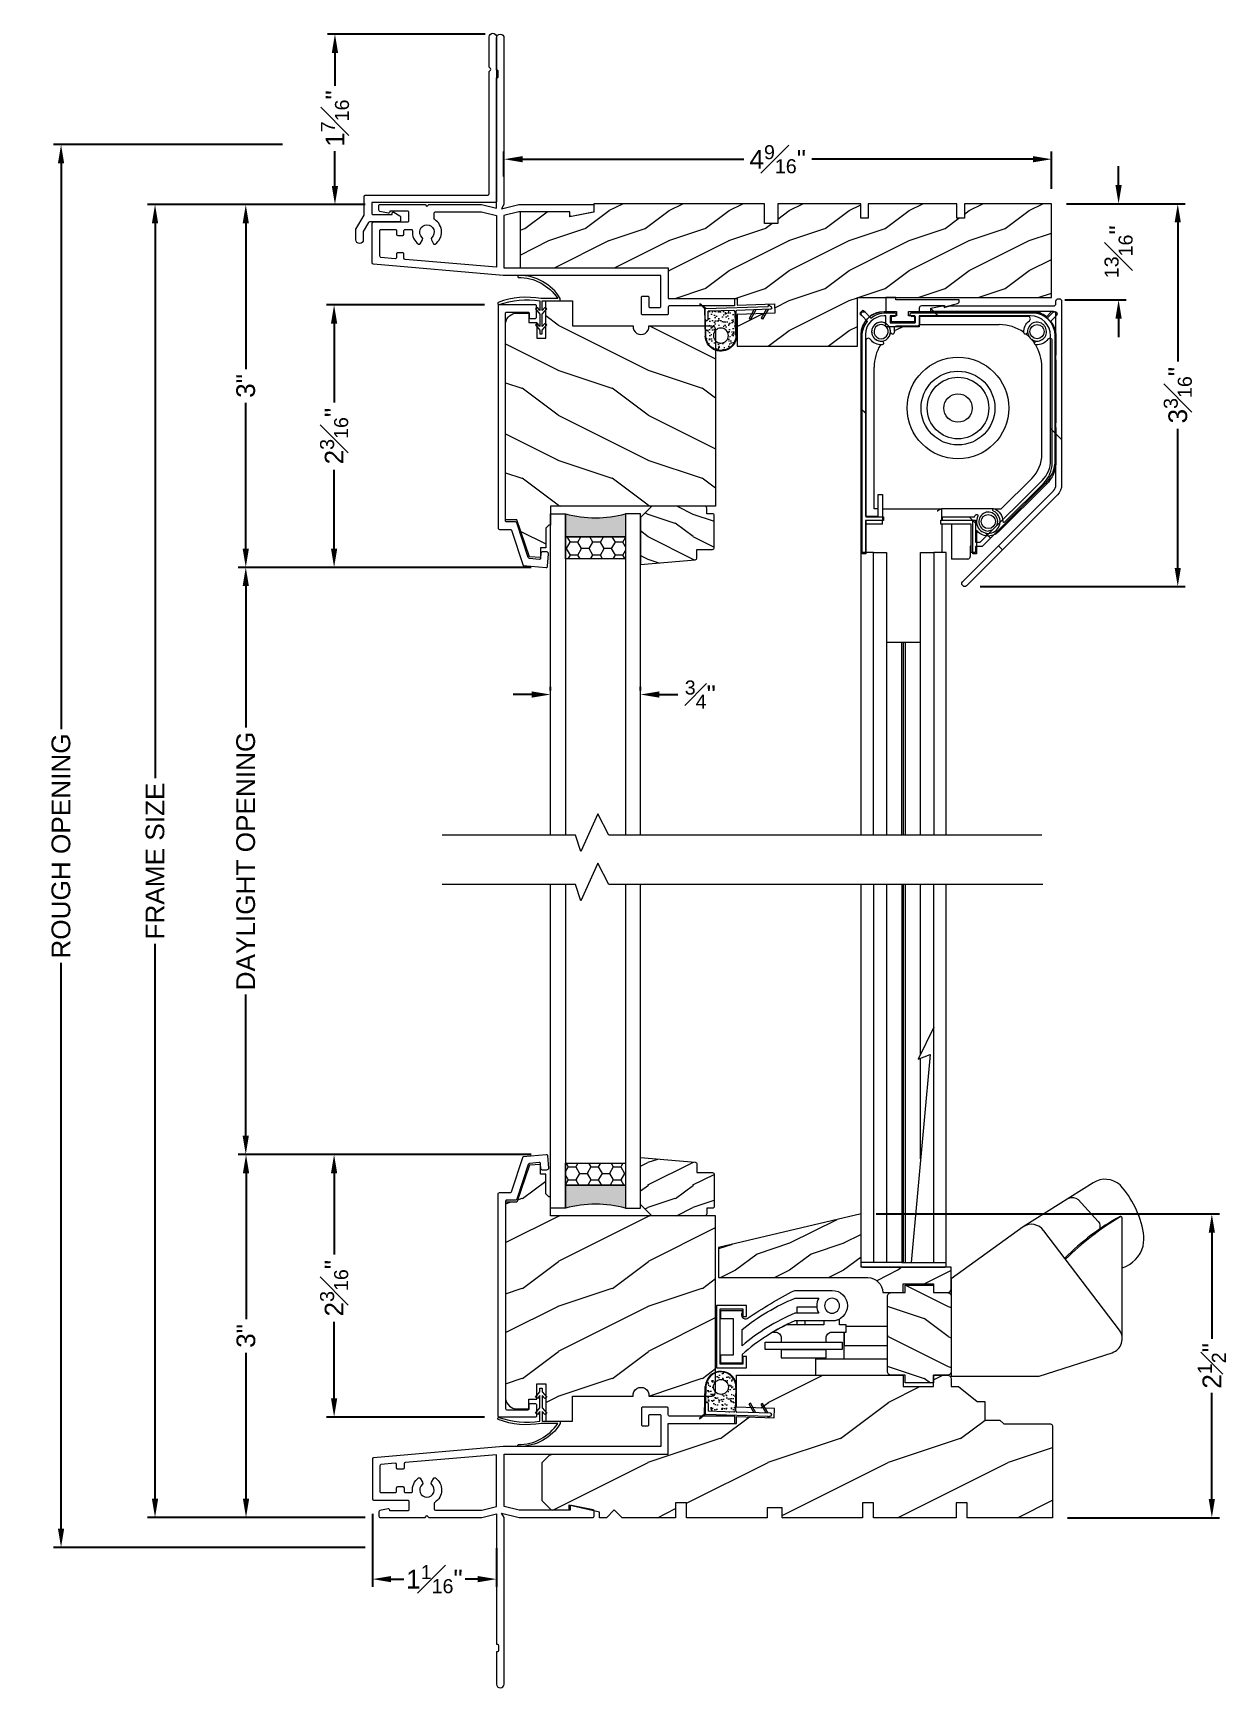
# Model space of a CAD drawing. Extents: x 144.9 to 154.8, y 7.9 to 21.7.
import ezdxf

# ---------------------------------------------------------------- set-up
doc = ezdxf.new("R2010")
doc.units = 0
doc.header["$MEASUREMENT"] = 0
doc.layers.get('0').update_dxf_attribs({"linetype": 'CONTINUOUS'})
doc.layers.get('DEFPOINTS').update_dxf_attribs({"linetype": 'CONTINUOUS'})
doc.layers.add('DIM', color=7, linetype='CONTINUOUS', lineweight=13)
doc.layers.add('PRODUCTS', color=7, linetype='CONTINUOUS', lineweight=13)
doc.styles.get("Standard").update_dxf_attribs({"font": 'arial.ttf'})
doc.dimstyles.get("Standard").update_dxf_attribs({"dimscale": 0, "dimtxt": 0.156, "dimasz": 0.156, "dimexe": 0.063, "dimexo": 0.125, "dimgap": 0.05, "dimtad": 0, "dimdec": 4, "dimzin": 0, "dimdsep": 46, "dimlunit": 4, "dimtxsty": 'Standard', "dimcen": 0.09, "dimclrd": 256, "dimclre": 256, "dimclrt": 256, "dimadec": 0, "dimazin": 0, "dimtfac": 0.75, "dimtdec": 4, "dimtix": 1, "dimtofl": 0, "dimtmove": 0, "dimatfit": 1, "dimfxl": 1, "dimfrac": 1, "dimtolj": 1, "dimtzin": 5, "dimarcsym": 0})
pattern_1 = [(135, (160.8382, -58.3677), (0.707107, 0.707107), [])]

msp = doc.modelspace()

# ---------------------------------------------------------------- blocks, each defined once
blk = doc.blocks.new('*D9')
at = {"layer": 'DEFPOINTS', "color": 0, "ltscale": 2, "transparency": 16777216}
for p in [(147.384, 12.366), (149.151, 12.366), (148.761, 10.178)]:
    blk.add_point(p, dxfattribs=at)
at = {"layer": 'DIM', "lineweight": -2, "ltscale": 2, "transparency": 16777216}
for p, q in [((149.026, 12.366), (147.321, 12.366)), ((147.384, 12.21), (147.384, 11.533)), ((147.384, 10.334), (147.384, 10.971)), ((148.636, 10.178), (147.321, 10.178))]:
    blk.add_line(p, q, dxfattribs=at)
at = {"layer": 'DIM', "ltscale": 2, "transparency": 16777216}
for points in [[(147.358, 12.21), (147.41, 12.21), (147.384, 12.366)], [(147.358, 10.334), (147.41, 10.334), (147.384, 10.178)]]:
    blk.add_solid(points, dxfattribs=at)
at = {"layer": 'DIM', "ltscale": 2, "transparency": 16777216, "insert": (147.384, 11.252), "char_height": 0.156, "attachment_point": 5, "rotation": 90}
blk.add_mtext('\\A1;2{\\H0.750000x;\\S3#16;}"', dxfattribs=at)
blk = doc.blocks.new('*D10')
at = {"layer": 'DEFPOINTS', "color": 0, "ltscale": 2, "transparency": 16777216}
for p in [(146.65, 12.366), (149.151, 12.366), (147.768, 9.342)]:
    blk.add_point(p, dxfattribs=at)
at = {"layer": 'DIM', "lineweight": -2, "ltscale": 2, "transparency": 16777216}
for p, q in [((149.026, 12.366), (146.587, 12.366)), ((146.65, 12.21), (146.65, 10.993)), ((146.65, 9.498), (146.65, 10.714)), ((147.643, 9.342), (146.587, 9.342))]:
    blk.add_line(p, q, dxfattribs=at)
at = {"layer": 'DIM', "ltscale": 2, "transparency": 16777216}
for points in [[(146.624, 12.21), (146.676, 12.21), (146.65, 12.366)], [(146.624, 9.498), (146.676, 9.498), (146.65, 9.342)]]:
    blk.add_solid(points, dxfattribs=at)
at = {"layer": 'DIM', "ltscale": 2, "transparency": 16777216, "insert": (146.65, 10.854), "char_height": 0.156, "attachment_point": 5, "rotation": 90}
blk.add_mtext('\\A1;3"', dxfattribs=at)
blk = doc.blocks.new('*D11')
at = {"layer": 'DEFPOINTS', "color": 0, "ltscale": 2, "transparency": 16777216}
for p in [(148.799, 20.658), (148.799, 20.388), (153.362, 20.287)]:
    blk.add_point(p, dxfattribs=at)
at = {"layer": 'DIM', "lineweight": -2, "ltscale": 2, "transparency": 16777216}
for p, q in [((148.799, 20.513), (148.799, 20.721)), ((153.362, 20.412), (153.362, 20.721)), ((148.955, 20.658), (150.798, 20.658)), ((153.206, 20.658), (151.363, 20.658))]:
    blk.add_line(p, q, dxfattribs=at)
at = {"layer": 'DIM', "ltscale": 2, "transparency": 16777216}
for points in [[(148.955, 20.684), (148.955, 20.632), (148.799, 20.658)], [(153.206, 20.684), (153.206, 20.632), (153.362, 20.658)]]:
    blk.add_solid(points, dxfattribs=at)
at = {"layer": 'DIM', "ltscale": 2, "transparency": 16777216, "insert": (151.08, 20.658), "char_height": 0.156, "attachment_point": 5}
blk.add_mtext('\\A1;4{\\H0.750000x;\\S9#16;}"', dxfattribs=at)
blk = doc.blocks.new('*D12')
at = {"layer": 'DEFPOINTS', "color": 0, "ltscale": 2, "transparency": 16777216}
for p in [(147.384, 19.445), (148.761, 19.445), (149.151, 17.257)]:
    blk.add_point(p, dxfattribs=at)
at = {"layer": 'DIM', "lineweight": -2, "ltscale": 2, "transparency": 16777216}
for p, q in [((148.636, 19.445), (147.321, 19.445)), ((147.384, 19.289), (147.384, 18.632)), ((147.384, 17.413), (147.384, 18.07)), ((149.026, 17.257), (147.321, 17.257))]:
    blk.add_line(p, q, dxfattribs=at)
at = {"layer": 'DIM', "ltscale": 2, "transparency": 16777216}
for points in [[(147.358, 19.289), (147.41, 19.289), (147.384, 19.445)], [(147.358, 17.413), (147.41, 17.413), (147.384, 17.257)]]:
    blk.add_solid(points, dxfattribs=at)
at = {"layer": 'DIM', "ltscale": 2, "transparency": 16777216, "insert": (147.384, 18.351), "char_height": 0.156, "attachment_point": 5, "rotation": 90}
blk.add_mtext('\\A1;2{\\H0.750000x;\\S3#16;}"', dxfattribs=at)
blk = doc.blocks.new('*D13')
at = {"layer": 'DEFPOINTS', "color": 0, "ltscale": 2, "transparency": 16777216}
for p in [(146.648, 20.28), (147.767, 20.28), (149.151, 17.257)]:
    blk.add_point(p, dxfattribs=at)
at = {"layer": 'DIM', "lineweight": -2, "ltscale": 2, "transparency": 16777216}
for p, q in [((147.642, 20.28), (146.585, 20.28)), ((146.648, 20.124), (146.648, 18.908)), ((146.648, 17.413), (146.648, 18.629)), ((149.026, 17.257), (146.585, 17.257))]:
    blk.add_line(p, q, dxfattribs=at)
at = {"layer": 'DIM', "ltscale": 2, "transparency": 16777216}
for points in [[(146.622, 20.124), (146.674, 20.124), (146.648, 20.28)], [(146.622, 17.413), (146.674, 17.413), (146.648, 17.257)]]:
    blk.add_solid(points, dxfattribs=at)
at = {"layer": 'DIM', "ltscale": 2, "transparency": 16777216, "insert": (146.648, 18.769), "char_height": 0.156, "attachment_point": 5, "rotation": 90}
blk.add_mtext('\\A1;3"', dxfattribs=at)
blk = doc.blocks.new('*D14')
at = {"layer": 'DEFPOINTS', "color": 0, "transparency": 16777216}
for p in [(147.391, 21.7), (148.768, 21.7), (147.767, 20.28)]:
    blk.add_point(p, dxfattribs=at)
at = {"layer": 'DIM', "lineweight": -2, "transparency": 16777216}
for p, q in [((148.643, 21.7), (147.328, 21.7)), ((147.391, 21.544), (147.391, 21.269)), ((147.391, 20.436), (147.391, 20.725)), ((147.642, 20.28), (147.328, 20.28))]:
    blk.add_line(p, q, dxfattribs=at)
at = {"layer": 'DIM', "transparency": 16777216}
for points in [[(147.365, 21.544), (147.417, 21.544), (147.391, 21.7)], [(147.365, 20.436), (147.417, 20.436), (147.391, 20.28)]]:
    blk.add_solid(points, dxfattribs=at)
at = {"layer": 'DIM', "transparency": 16777216, "insert": (147.391, 20.997), "char_height": 0.156, "attachment_point": 5, "rotation": 90}
blk.add_mtext('\\A1;1{\\H0.750000x;\\S7#16;}"', dxfattribs=at)
blk = doc.blocks.new('*D15')
at = {"layer": 'DEFPOINTS', "color": 0, "ltscale": 2, "transparency": 16777216}
for p in [(146.648, 17.257), (149.151, 17.257), (149.151, 12.366)]:
    blk.add_point(p, dxfattribs=at)
at = {"layer": 'DIM', "lineweight": -2, "ltscale": 2, "transparency": 16777216}
for p, q in [((149.026, 17.257), (146.585, 17.257)), ((146.648, 17.101), (146.648, 15.924)), ((146.648, 12.522), (146.648, 13.699)), ((149.026, 12.366), (146.585, 12.366))]:
    blk.add_line(p, q, dxfattribs=at)
at = {"layer": 'DIM', "ltscale": 2, "transparency": 16777216}
for points in [[(146.622, 17.101), (146.674, 17.101), (146.648, 17.257)], [(146.622, 12.522), (146.674, 12.522), (146.648, 12.366)]]:
    blk.add_solid(points, dxfattribs=at)
at = {"layer": 'DIM', "ltscale": 2, "transparency": 16777216, "insert": (146.648, 14.811), "char_height": 0.156, "attachment_point": 5, "rotation": 90}
blk.add_mtext('\\A1;DAYLIGHT OPENING', dxfattribs=at)
blk = doc.blocks.new('*D16')
at = {"layer": 'DEFPOINTS', "color": 0, "ltscale": 2, "transparency": 16777216}
for p in [(145.892, 20.28), (147.767, 20.28), (147.768, 9.342)]:
    blk.add_point(p, dxfattribs=at)
at = {"layer": 'DIM', "lineweight": -2, "ltscale": 2, "transparency": 16777216}
for p, q in [((147.642, 20.28), (145.829, 20.28)), ((145.892, 20.124), (145.892, 15.5)), ((145.892, 9.498), (145.892, 14.122)), ((147.643, 9.342), (145.829, 9.342))]:
    blk.add_line(p, q, dxfattribs=at)
at = {"layer": 'DIM', "ltscale": 2, "transparency": 16777216}
for points in [[(145.866, 20.124), (145.918, 20.124), (145.892, 20.28)], [(145.866, 9.498), (145.918, 9.498), (145.892, 9.342)]]:
    blk.add_solid(points, dxfattribs=at)
at = {"layer": 'DIM', "ltscale": 2, "transparency": 16777216, "insert": (145.892, 14.811), "char_height": 0.156, "attachment_point": 5, "rotation": 90}
blk.add_mtext('\\A1;FRAME SIZE', dxfattribs=at)
blk = doc.blocks.new('*D17')
at = {"layer": 'DEFPOINTS', "color": 0, "ltscale": 2, "transparency": 16777216}
for p in [(145.109, 20.78), (147.079, 20.78), (147.768, 9.092)]:
    blk.add_point(p, dxfattribs=at)
at = {"layer": 'DIM', "lineweight": -2, "ltscale": 2, "transparency": 16777216}
for p, q in [((146.954, 20.78), (145.046, 20.78)), ((145.109, 20.624), (145.109, 15.909)), ((145.109, 9.248), (145.109, 13.963)), ((147.643, 9.092), (145.046, 9.092))]:
    blk.add_line(p, q, dxfattribs=at)
at = {"layer": 'DIM', "ltscale": 2, "transparency": 16777216}
for points in [[(145.083, 20.624), (145.135, 20.624), (145.109, 20.78)], [(145.083, 9.248), (145.135, 9.248), (145.109, 9.092)]]:
    blk.add_solid(points, dxfattribs=at)
at = {"layer": 'DIM', "ltscale": 2, "transparency": 16777216, "insert": (145.109, 14.936), "char_height": 0.156, "attachment_point": 5, "rotation": 90}
blk.add_mtext('\\A1;ROUGH OPENING', dxfattribs=at)
blk = doc.blocks.new('*D18')
at = {"layer": 'DEFPOINTS', "color": 0, "transparency": 16777216}
for p in [(153.362, 20.287), (153.346, 19.486), (153.92, 19.486)]:
    blk.add_point(p, dxfattribs=at)
at = {"layer": 'DIM', "lineweight": -2, "transparency": 16777216}
for p, q in [((153.92, 20.443), (153.92, 20.599)), ((153.487, 20.287), (153.983, 20.287)), ((153.471, 19.486), (153.983, 19.486)), ((153.92, 19.33), (153.92, 19.174))]:
    blk.add_line(p, q, dxfattribs=at)
at = {"layer": 'DIM', "transparency": 16777216}
for points in [[(153.894, 20.443), (153.946, 20.443), (153.92, 20.287)], [(153.894, 19.33), (153.946, 19.33), (153.92, 19.486)]]:
    blk.add_solid(points, dxfattribs=at)
at = {"layer": 'DIM', "transparency": 16777216, "insert": (153.92, 19.887), "char_height": 0.156, "attachment_point": 5, "rotation": 90}
blk.add_mtext('\\A1;{\\H0.750000x;\\S13#16;}"', dxfattribs=at)
blk = doc.blocks.new('*D19')
at = {"layer": 'DEFPOINTS', "color": 0, "transparency": 16777216}
for p in [(153.362, 20.287), (152.641, 17.097), (154.413, 17.097)]:
    blk.add_point(p, dxfattribs=at)
at = {"layer": 'DIM', "lineweight": -2, "transparency": 16777216}
for p, q in [((153.487, 20.287), (154.476, 20.287)), ((154.413, 20.131), (154.413, 18.972)), ((154.413, 17.253), (154.413, 18.413)), ((152.766, 17.097), (154.476, 17.097))]:
    blk.add_line(p, q, dxfattribs=at)
at = {"layer": 'DIM', "transparency": 16777216}
for points in [[(154.387, 20.131), (154.439, 20.131), (154.413, 20.287)], [(154.387, 17.253), (154.439, 17.253), (154.413, 17.097)]]:
    blk.add_solid(points, dxfattribs=at)
at = {"layer": 'DIM', "transparency": 16777216, "insert": (154.413, 18.692), "char_height": 0.156, "attachment_point": 5, "rotation": 90}
blk.add_mtext('\\A1;3{\\H0.750000x;\\S3#16;}"', dxfattribs=at)
blk = doc.blocks.new('*D20')
at = {"layer": 'DEFPOINTS', "color": 0, "transparency": 16777216}
for p in [(149.937, 16.198), (149.187, 16.106), (149.937, 16.106)]:
    blk.add_point(p, dxfattribs=at)
at = {"layer": 'DIM', "lineweight": -2, "transparency": 16777216}
for p, q in [((149.031, 16.198), (148.875, 16.198)), ((149.187, 16.231), (149.187, 16.261)), ((149.937, 16.231), (149.937, 16.261)), ((150.093, 16.198), (150.249, 16.198))]:
    blk.add_line(p, q, dxfattribs=at)
at = {"layer": 'DIM', "transparency": 16777216}
for points in [[(149.031, 16.224), (149.031, 16.172), (149.187, 16.198)], [(150.093, 16.224), (150.093, 16.172), (149.937, 16.198)]]:
    blk.add_solid(points, dxfattribs=at)
at = {"layer": 'DIM', "transparency": 16777216, "insert": (150.435, 16.198), "char_height": 0.156, "attachment_point": 5}
blk.add_mtext('\\A1;{\\H0.750000x;\\S3#4;}"', dxfattribs=at)
blk = doc.blocks.new('*D21')
at = {"layer": 'DEFPOINTS', "color": 0, "transparency": 16777216}
for p in [(147.703, 9.497), (148.737, 9.211), (147.703, 8.828)]:
    blk.add_point(p, dxfattribs=at)
at = {"layer": 'DIM', "lineweight": -2, "transparency": 16777216}
for p, q in [((147.703, 9.372), (147.703, 8.765)), ((148.737, 9.086), (148.737, 8.765)), ((147.859, 8.828), (147.964, 8.828)), ((148.581, 8.828), (148.476, 8.828))]:
    blk.add_line(p, q, dxfattribs=at)
at = {"layer": 'DIM', "transparency": 16777216}
for points in [[(147.859, 8.854), (147.859, 8.802), (147.703, 8.828)], [(148.581, 8.854), (148.581, 8.802), (148.737, 8.828)]]:
    blk.add_solid(points, dxfattribs=at)
at = {"layer": 'DIM', "transparency": 16777216, "insert": (148.22, 8.828), "char_height": 0.156, "attachment_point": 5}
blk.add_mtext('\\A1;1{\\H0.750000x;\\S1#16;}"', dxfattribs=at)
blk = doc.blocks.new('*D22')
at = {"layer": 'DEFPOINTS', "color": 0, "transparency": 16777216}
for p in [(151.775, 11.871), (154.697, 11.871), (153.369, 9.34)]:
    blk.add_point(p, dxfattribs=at)
at = {"layer": 'DIM', "lineweight": -2, "transparency": 16777216}
for p, q in [((151.9, 11.871), (154.76, 11.871)), ((154.697, 11.715), (154.697, 10.83)), ((154.697, 9.496), (154.697, 10.381)), ((153.494, 9.34), (154.76, 9.34))]:
    blk.add_line(p, q, dxfattribs=at)
at = {"layer": 'DIM', "transparency": 16777216}
for points in [[(154.671, 11.715), (154.723, 11.715), (154.697, 11.871)], [(154.671, 9.496), (154.723, 9.496), (154.697, 9.34)]]:
    blk.add_solid(points, dxfattribs=at)
at = {"layer": 'DIM', "transparency": 16777216, "insert": (154.697, 10.605), "char_height": 0.156, "attachment_point": 5, "rotation": 90}
blk.add_mtext('\\A1;2{\\H0.750000x;\\S1#2;}"', dxfattribs=at)
blk = doc.blocks.new('Frame-Colonial-Horiz Profile-C-WC BLOCK')
at = {"ltscale": 2}
h = blk.add_hatch(dxfattribs=at)
h.set_pattern_fill('WOOD1', color=256)
h.set_pattern_definition([(216.87, (0.4, 1), (3, 2), [0.5, -4.5]), (206.565, (1, 0.7), (-1, -1), [1.11803, -1.11803]), (198.435, (1, 0.2), (-2, -0.999998), [0.63246, -2.52982])])
edge = h.paths.add_edge_path()
edge.add_line((4.181, -0.53), (3.2, -0.53))
edge.add_line((3.2, -0.53), (3.2, -0.784))
edge.add_line((3.2, -0.784), (2.632, -0.784))
edge.add_line((2.632, -0.784), (2.632, -0.844))
edge.add_line((2.632, -0.844), (2.319, -0.833))
edge.add_line((2.319, -0.833), (2.316, -0.911))
edge.add_line((2.316, -0.911), (2.632, -0.922))
edge.add_line((2.632, -0.922), (2.632, -1.188))
edge.add_line((2.632, -1.188), (1.242, -1.188))
edge.add_line((1.242, -1.188), (1.242, -1.093))
edge.add_line((1.242, -1.093), (0.992, -1.093))
edge.add_line((0.992, -1.093), (0.992, -1.188))
edge.add_line((0.992, -1.188), (0.875, -1.188))
edge.add_arc((0.875, -1.157), 0.031, 180, 269.9987, ccw=False)
edge.add_line((0.844, -1.157), (0.844, -1.094))
edge.add_line((0.844, -1.094), (0.781, -1.094))
edge.add_line((0.781, -1.094), (0.626, -0.969))
edge.add_line((0.626, -0.969), (0.563, -0.969))
edge.add_line((0.563, -0.969), (0.563, -0.813))
edge.add_line((0.563, -0.813), (0.438, -0.813))
edge.add_line((0.438, -0.813), (0.406, -0.781))
edge.add_line((0.406, -0.781), (0.016, -0.781))
edge.add_arc((0.016, -0.765), 0.016, 180, 269.9951, ccw=False)
edge.add_line((0, -0.765), (0, 0))
edge.add_line((0, 0), (0.711, 0))
edge.add_line((0.711, 0), (0.711, -0.125))
edge.add_line((0.711, -0.125), (0.756, -0.125))
edge.add_line((0.756, -0.125), (0.801, -0.125))
edge.add_line((0.801, -0.125), (0.801, 0))
edge.add_line((0.801, 0), (1.491, 0))
edge.add_line((1.491, 0), (1.491, -0.125))
edge.add_line((1.491, -0.125), (1.536, -0.125))
edge.add_line((1.536, -0.125), (1.581, -0.125))
edge.add_line((1.581, -0.125), (1.581, 0))
edge.add_line((1.581, 0), (2.251, 0))
edge.add_line((2.251, 0), (2.251, -0.082))
edge.add_line((2.251, -0.082), (2.376, -0.082))
edge.add_line((2.376, -0.082), (2.376, 0))
edge.add_line((2.376, 0), (3.049, 0))
edge.add_line((3.049, 0), (3.049, -0.125))
edge.add_line((3.049, -0.125), (3.094, -0.125))
edge.add_line((3.094, -0.125), (3.139, -0.125))
edge.add_line((3.139, -0.125), (3.139, 0))
edge.add_line((3.139, 0), (3.585, 0))
edge.add_line((3.585, 0), (3.65, -0.065))
edge.add_line((3.65, -0.065), (3.715, 0))
edge.add_line((3.715, 0), (3.774, 0))
edge.add_line((3.774, 0), (3.774, -0.046))
edge.add_line((3.774, -0.046), (4.029, -0.104))
edge.add_line((4.029, -0.104), (4.029, -0.064))
edge.add_line((4.029, -0.064), (4.173, -0.064))
edge.add_line((4.173, -0.064), (4.25, -0.141))
edge.add_line((4.25, -0.141), (4.25, -0.461))
edge.add_line((4.25, -0.461), (4.181, -0.53))
blk.add_lwpolyline([(4.181, -0.53), (3.2, -0.53), (3.2, -0.784), (2.632, -0.784), (2.632, -0.844), (2.319, -0.833), (2.316, -0.911), (2.632, -0.922), (2.632, -1.188), (1.242, -1.188), (1.242, -1.093), (0.992, -1.093), (0.992, -1.188), (0.875, -1.188, -0.414207), (0.844, -1.157), (0.844, -1.094), (0.781, -1.094), (0.626, -0.969), (0.563, -0.969), (0.563, -0.813), (0.438, -0.813), (0.406, -0.781), (0.016, -0.781, -0.414188), (0, -0.765), (0, -0.765), (0, -0.765), (0, 0), (0, 0), (0, 0), (0.711, 0), (0.711, -0.125), (0.756, -0.125), (0.801, -0.125), (0.801, 0), (1.491, 0), (1.491, -0.125), (1.536, -0.125), (1.581, -0.125), (1.581, 0), (2.251, 0), (2.251, -0.082), (2.376, -0.082), (2.376, 0), (3.049, 0), (3.049, -0.125), (3.094, -0.125), (3.139, -0.125), (3.139, 0), (3.585, 0), (3.65, -0.065), (3.715, 0), (3.774, 0), (3.774, -0.046), (4.029, -0.104), (4.029, -0.064), (4.173, -0.064), (4.25, -0.141), (4.25, -0.461)], format="xyb", close=True)
blk = doc.blocks.new('Weather Strip-Casement Frame-Horiz BLOCK')
h = blk.add_hatch()
h.set_pattern_fill('AR-SAND', color=256, scale=0.03, angle=358, style=0)
h.paths.add_polyline_path([(0.276, -0.057, -0.414281), (0.287, -0.046), (0.501, -0.053), (0.499, -0.118, 0.414214), (0.508, -0.128), (0.513, -0.128, -0.384696), (0.523, -0.14), (0.519, -0.259, -1), (0.269, -0.251)])
h.paths.add_polyline_path([(0.332, -0.253, 1), (0.457, -0.257, 1)], flags=16)
at = {"linetype": 'Continuous'}
for p, q in [((-0.017, -0.011), (0, 0)), ((0, 0), (0, -0.012)), ((0.519, -0.029), (0.57, 0.01)), ((0.532, -0.029), (0.572, 0.009)), ((0.573, 0.01), (0.573, 0.01)), ((-0.029, -0.025), (-0.028, -0.022)), ((-0.018, -0.036), (0.26, -0.045)), ((0.519, -0.029), (0, -0.012)), ((0.001, -0.037), (0.047, -0.117)), ((0.018, -0.038), (0.059, -0.109)), ((0.047, -0.117), (0.059, -0.109)), ((0.102, -0.04), (0.148, -0.121)), ((0.119, -0.041), (0.159, -0.112)), ((0.148, -0.121), (0.159, -0.112)), ((0.271, -0.057), (0.264, -0.25)), ((0.269, -0.251), (0.276, -0.057)), ((0.287, -0.046), (0.501, -0.053)), ((0.499, -0.118), (0.501, -0.053)), ((0.503, -0.128), (0.503, -0.128)), ((0.503, -0.128), (0.503, -0.128)), ((0.513, -0.128), (0.508, -0.128)), ((0.532, -0.029), (0.524, -0.26)), ((0.524, -0.119), (0.526, -0.039)), ((0.532, -0.029), (0.531, -0.054)), ((0.532, -0.029), (0.532, -0.029)), ((0.519, -0.259), (0.523, -0.14))]:
    blk.add_line(p, q, dxfattribs=at)
blk.add_circle((0.394, -0.255), 0.0625)
for centre, radius, start, end in [((0.571, 0.009), 0.00103, 334.2139, 109.1827), ((-0.018, -0.025), 0.011, 178.1541, 268.1379), ((-0.017, -0.022), 0.011, 88.1441, 178.128), ((0.26, -0.056), 0.011, 358.1371, 88.1449), ((0.287, -0.057), 0.011, 88.141, 178.1543), ((0.509, -0.118), 0.01, 178.141, 268.141), ((0.514, -0.118), 0.01, 268.1452, 358.1369), ((0.512, -0.139), 0.0111, 357.9489, 82.4993), ((0.515, -0.039), 0.0112, 0.5479, 71.2218), ((0.394, -0.255), 0.13, 178.141, 358.141), ((0.394, -0.255), 0.125, 178.141, 358.141)]:
    blk.add_arc(centre, radius, start, end, dxfattribs=at)
blk = doc.blocks.new('Sash-Profile-C-WC Wide BLOCK')
at = {"ltscale": 2}
h = blk.add_hatch(dxfattribs=at)
h.set_pattern_fill('WOOD1', color=256, scale=0.75, style=0)
h.set_pattern_definition([(216.87, (0.3, 0.75), (2.25, 1.5), [0.375, -3.375]), (206.565, (0.75, 0.525), (-0.75, -0.75), [0.83853, -0.83853]), (198.435, (0.75, 0.15), (-1.5, -0.75), [0.47434, -1.89737])])
edge = h.paths.add_edge_path()
edge.add_line((1.414, 0.241), (1.193, 0.241))
edge.add_line((1.193, 0.241), (1.193, 0.032))
edge.add_line((1.193, 0.032), (0.688, 0.032))
edge.add_arc((0.623, 0.025), 0.0658, -186.1291, 6.1291, ccw=False)
edge.add_line((0.557, 0.032), (0.032, 0.032))
edge.add_arc((0.032, 0), 0.032, 90.0015, 180.0002)
edge.add_line((0, 0), (0, -1.47))
edge.add_line((0, -1.47), (1.375, -1.47))
edge.add_line((1.375, -1.47), (1.375, -1.627))
edge.add_line((1.375, -1.627), (1.391, -1.627))
edge.add_line((1.391, -1.627), (1.416, -1.652))
edge.add_line((1.416, -1.652), (1.416, -1.818))
edge.add_line((1.416, -1.818), (1.46, -1.818))
edge.add_line((1.46, -1.818), (1.46, -1.898))
edge.add_line((1.46, -1.898), (1.551, -1.891))
edge.add_line((1.551, -1.891), (1.656, -1.583))
edge.add_line((1.656, -1.583), (1.75, -1.583))
edge.add_line((1.75, -1.583), (1.75, 0.057))
edge.add_arc((1.655, 0.043), 0.0957, 8.2173, 89.5837)
edge.add_line((1.656, 0.139), (1.571, 0.139))
edge.add_arc((1.571, 0.123), 0.016, 89.9981, 180.0019)
edge.add_line((1.555, 0.123), (1.555, 0.059))
edge.add_line((1.555, 0.059), (1.489, 0.059))
edge.add_line((1.489, 0.059), (1.489, -0.071))
edge.add_line((1.489, -0.071), (1.414, -0.071))
edge.add_line((1.414, -0.071), (1.414, 0.241))
blk.add_lwpolyline([(1.414, 0.241), (1.193, 0.241), (1.193, 0.032), (0.688, 0.032, -1.113131), (0.557, 0.032), (0.032, 0.032, 0.414207), (0, 0), (0, -1.47), (1.375, -1.47), (1.375, -1.627), (1.391, -1.627), (1.416, -1.652), (1.416, -1.818), (1.46, -1.818), (1.46, -1.898), (1.551, -1.891), (1.656, -1.583), (1.75, -1.583), (1.75, 0.057, 0.370737), (1.656, 0.139), (1.571, 0.139, 0.414233), (1.555, 0.123), (1.555, 0.059), (1.489, 0.059), (1.489, -0.071), (1.414, -0.071)], format="xyb", close=True, dxfattribs=at)
blk = doc.blocks.new('3581-Sash-Wide BLOCK')
blk.add_lwpolyline([(-0.146, -0.381), (-0.339, -0.397, -0.420326), (-0.35, -0.388), (-0.357, -0.285, -0.434812), (-0.341, -0.267), (-0.311, -0.267, -0.39391), (-0.295, -0.282), (-0.292, -0.321, 0.420326), (-0.281, -0.33), (-0.198, -0.322, 0.296584), (-0.189, -0.315), (-0.093, -0.025, -0.323025), (-0.083, -0.018), (-0.01, -0.018, 0.414214), (0, -0.008), (0, 1.719, 0.414214), (-0.01, 1.729), (-0.186, 1.729, 0.414214), (-0.196, 1.719), (-0.196, 1.692, -0.414214), (-0.212, 1.676), (-0.242, 1.676, -0.414214), (-0.258, 1.692), (-0.258, 1.781, -0.414214), (-0.248, 1.791), (0.052, 1.791, -0.414214), (0.062, 1.781), (0.062, -0.07, -0.414214), (0.052, -0.08), (-0.039, -0.08, 0.328455), (-0.048, -0.087), (-0.146, -0.381)], format="xyb", close=True)
blk = doc.blocks.new('Glazing Bead-2227-Casement BLOCK')
at = {"ltscale": 2}
h = blk.add_hatch(dxfattribs=at)
h.set_pattern_fill('WOOD1', color=256, scale=0.375)
h.set_pattern_definition([(216.87, (0.15, 0.375), (1.125, 0.75), [0.1875, -1.6875]), (206.565, (0.375, 0.2625), (-0.375, -0.375), [0.41926, -0.41926]), (198.435, (0.375, 0.075), (-0.75, -0.375), [0.23717, -0.948683])])
h.paths.add_polyline_path([(0, 0.391), (-0.094, 0.485), (-0.535, 0.485, 0.414214), (-0.551, 0.469), (-0.551, 0.422), (-0.598, 0.422, 0.414214), (-0.614, 0.406), (-0.614, 0.141, 0.414214), (-0.598, 0.125), (-0.469, 0.125), (-0.469, 0.055, 0.3924), (-0.454, 0.039), (0, 0)])
blk.add_lwpolyline([(-0.598, 0.422), (-0.551, 0.422), (-0.551, 0.469, -0.414214), (-0.535, 0.485), (-0.094, 0.485), (0, 0.391), (0, 0), (-0.454, 0.039, -0.3924), (-0.469, 0.055), (-0.469, 0.125), (-0.598, 0.125, -0.414214), (-0.614, 0.141), (-0.614, 0.406, -0.414214)], format="xyb", close=True)
blk = doc.blocks.new('C-WC-Sash WS BLOCK')
at = {"linetype": 'Continuous'}
blk.add_lwpolyline([(0.17, 0), (0.17, -0.08), (0.191, -0.055), (0.207, -0.067), (0.17, -0.111), (0.17, -0.214), (0.191, -0.189), (0.207, -0.201), (0.17, -0.245), (0.17, -0.275), (0.15, -0.275), (0.15, -0.245), (0.112, -0.201), (0.128, -0.189), (0.15, -0.214), (0.15, -0.111), (0.112, -0.067), (0.128, -0.055), (0.15, -0.08), (0.15, 0), (0, 0), (0, 0.019, -0.268919), (0.346, 0.21, -0.83837), (0.351, 0.195, 0.250296), (0.02, 0.019), (0.159, 0.019, -0.131598), (0.517, -0.013, -0.686639), (0.511, -0.032, 0.124206)], format="xyb", close=True, dxfattribs=at)
blk = doc.blocks.new('3574-C-WC-Frame-Horiz Profile BLOCK')
for points in [[(2.403, 0.471, 0.356833), (2.411, 0.481), (2.411, 0.518, 0.414214), (2.401, 0.528), (2.026, 0.528), (2.011, 0.513), (1.996, 0.528), (1.557, 0.528, 0.049389), (1.555, 0.528), (1.431, 0.499), (1.431, 1.584), (1.426, 1.584, -0.414214), (1.416, 1.594), (1.416, 1.638, -0.414214), (1.426, 1.648), (1.431, 1.648), (1.431, 1.917, 1), (1.369, 1.917), (1.369, 0.528), (1.389, 0.493), (1.244, 0.528), (0.629, 0.528, 0.414214), (0.619, 0.518), (0.619, 0.474, 0.357226), (0.627, 0.464), (0.807, 0.428, 0.47034), (0.819, 0.438), (0.819, 0.466), (1.244, 0.466), (1.369, 0.437), (1.369, 0), (0, 0), (0, -0.254), (-0.553, -0.254), (-0.553, -0.316), (-0.01, -0.316, -0.414214), (0, -0.326), (0, -0.382, 0.414214), (0.01, -0.392), (0.214, -0.392, 0.414214), (0.224, -0.382), (0.224, -0.245, 0.414214), (0.214, -0.235), (0.172, -0.235, 0.414214), (0.162, -0.245), (0.162, -0.32, -0.414214), (0.152, -0.33), (0.072, -0.33, -0.414214), (0.062, -0.32), (0.062, -0.062), (1.376, -0.062), (2.457, 0.032, 0.387189), (2.466, 0.042), (2.466, 0.373, 0.414214), (2.456, 0.383), (2.171, 0.383, -0.414214), (2.161, 0.393), (2.161, 0.463, -0.414214), (2.171, 0.473), (2.321, 0.473), (2.321, 0.467, 0.474021), (2.333, 0.457)], [(2.212, 0.271, -0.414214), (2.202, 0.281), (2.202, 0.311, 0.414214), (2.192, 0.321), (2.142, 0.321, 0.441135), (2.132, 0.31, -0.268386), (2.081, 0.199, -0.440649), (2.067, 0.202), (2.048, 0.235, -0.356394), (2.051, 0.254, 2.636888), (1.971, 0.254, -0.356394), (1.974, 0.235), (1.955, 0.202, -0.440649), (1.941, 0.199, -0.536485), (1.946, 0.402, 0.258497), (1.951, 0.411), (1.951, 0.456, 0.414214), (1.941, 0.466), (1.557, 0.466, 0.049389), (1.555, 0.466), (1.431, 0.438), (1.431, 0.005), (2.193, 0.07, 0.387189), (2.202, 0.08), (2.202, 0.117, -0.414214), (2.212, 0.127), (2.254, 0.127, -0.414214), (2.264, 0.117), (2.264, 0.087, 0.441765), (2.275, 0.077), (2.395, 0.088, 0.387189), (2.404, 0.098), (2.404, 0.311, 0.414214), (2.394, 0.321), (2.274, 0.321, 0.414214), (2.264, 0.311), (2.264, 0.281, -0.414214), (2.254, 0.271)]]:
    blk.add_lwpolyline(points, format="xyb", close=True)
blk = doc.blocks.new('Sill Cover Holder-Profile 2544 BLOCK')
at = {"ltscale": 2}
h = blk.add_hatch(dxfattribs=at)
h.set_pattern_fill('WOOD1', color=256, scale=0.5)
h.set_pattern_definition([(216.87, (0.2, 0.5), (1.5, 1), [0.25, -2.25]), (206.565, (0.5, 0.35), (-0.5, -0.5), [0.55902, -0.55902]), (198.435, (0.5, 0.1), (-1, -0.5), [0.31623, -1.26491])])
h.paths.add_polyline_path([(0.382, 0.656, 0.414214), (0.351, 0.687), (0.234, 0.687), (0.234, 0.75), (0, 0.75), (0, 0.687), (-0.117, 0.687, 0.414214), (-0.148, 0.656), (-0.148, 0.031, 0.414214), (-0.117, 0), (0, 0), (0, -0.063), (0.234, -0.063), (0.234, 0), (0.351, 0, 0.414214), (0.382, 0.031)])
at = {"linetype": 'Continuous', "ltscale": 0.25}
blk.add_lwpolyline([(0.234, -0.063), (0.234, 0), (0.351, 0, 0.414214), (0.382, 0.031), (0.382, 0.656, 0.414214), (0.351, 0.687), (0.234, 0.687), (0.234, 0.75), (0, 0.75), (0, 0.687), (-0.117, 0.687, 0.414214), (-0.148, 0.656), (-0.148, 0.031, 0.414214), (-0.117, 0), (0, 0), (0, -0.063)], format="xyb", close=True, dxfattribs=at)
blk = doc.blocks.new('Drip Cap-Alu Profile 3585 BLOCK')
blk.add_lwpolyline([(-0.85, 0.08), (0.18, 0.08), (0.18, -0.01, -0.414214), (0.17, -0.02), (0.01, -0.02), (0.01, -0.01, 0.57735), (-0.005, -0.001), (-0.054, -0.03, 0.267949), (-0.059, -0.038), (-0.059, -0.072, 0.414214), (-0.049, -0.082), (0.198, -0.082, -0.267949), (0.207, -0.087), (0.25, -0.162), (0.25, -0.23, 1), (0.312, -0.23), (0.312, -0.148, 0.131652), (0.311, -0.143), (0.243, -0.026, -0.131652), (0.242, -0.021), (0.242, 0.132, 0.414214), (0.232, 0.142), (-0.788, 0.142, -0.414214), (-0.798, 0.152), (-0.798, 1.164, 0.267949), (-0.805, 1.177, -0.57735), (-0.805, 1.203, 0.267949), (-0.798, 1.216), (-0.798, 1.459, 1), (-0.86, 1.459), (-0.86, 0.09, 0.414214)], format="xyb", close=True)
blk = doc.blocks.new('MAXUM AWNING OPERATOR')
for p, q in [((-3.013, 0.883), (-3.18, 0.7)), ((-1.47, 0.029), (-1.47, 0.029)), ((-0.737, -0.161), (-0.737, -0.13)), ((-0.672, -0.161), (-0.672, -0.13)), ((-1.424, -0.175), (-1.079, -0.175)), ((-1.063, -0.223), (-1.063, -0.334)), ((-1.063, -0.334), (-1.424, -0.334)), ((-0.847, -0.367), (-0.847, -0.371)), ((-0.604, -0.371), (-0.604, -0.367))]:
    blk.add_line(p, q)
for points in [[(-3.379, 0.313, -0.25772), (-3.554, 0.494, -0.07114), (-3.558, 0.605, -0.137513), (-3.362, 1.004, -0.329824), (-3.137, 1.022), (-2.554, 0.654)], [(-3.379, -0.277), (-3.379, 0.674), (-3.378, 0.728, -0.589319), (-3.363, 0.741, -0.074899), (-2.902, 0.392)], [(-3.378, 0.728, -0.570955), (-3.363, 0.737, -0.063961), (-2.908, 0.384)]]:
    blk.add_lwpolyline(points, format="xyb")
for points in [[(-3.358, -0.207), (-2.726, 0.622, -0.408275), (-2.554, 0.654), (-1.954, 0.22), (-1.954, -0.591), (-2.689, -0.591), (-3.297, -0.394, -0.488555)], [(-0.212, -0.061, -0.729046), (-0.256, -0.109, 0.030772), (-0.651, 0.125), (-0.962, 0.125, 1), (-0.962, -0.13), (-0.651, -0.13, -0.07452), (-0.212, -0.408), (-0.212, -0.481), (-0.034, -0.481), (-0.034, -0.411), (-0.142, -0.411), (-0.142, -0.112), (-0.034, -0.112), (-0.034, -0.042), (-0.212, -0.042)], [(-0.212, -0.201, 0.071522), (-0.654, 0.06), (-0.851, 0.06, -0.261911), (-0.851, -0.065), (-0.651, -0.065, -0.072138), (-0.212, -0.336)], [(-0.912, -0.306), (-0.912, -0.273, 0.414214), (-0.962, -0.223), (-1.079, -0.223), (-1.079, -0.161), (-1.025, -0.161), (-1.025, -0.114, 0.128784), (-0.962, -0.13), (-0.894, -0.13), (-0.894, -0.161), (-0.584, -0.161, -0.018664), (-0.469, -0.223), (-0.489, -0.223, 0.414214), (-0.539, -0.273), (-0.539, -0.306), (-0.847, -0.306)]]:
    blk.add_lwpolyline(points, format="xyb", close=True)
for points in [[(-0.03, -0.03), (-0.22, -0.03), (-0.22, -0.094), (-0.25, -0.094), (-0.25, 0), (0, 0), (0, -0.521), (-0.25, -0.521), (-0.25, -0.427), (-0.22, -0.427), (-0.22, -0.491), (-0.03, -0.491)], [(-0.912, -0.371), (-0.539, -0.371), (-0.539, -0.436), (-0.912, -0.436), (-0.912, -0.371)]]:
    blk.add_lwpolyline(points, close=True)
for points in [[(-0.672, -0.065), (-0.672, -0.012), (-0.835, -0.012)], [(-1.063, -0.444), (-1.063, -0.223)], [(-1.046, -0.367), (-0.405, -0.367), (-0.405, -0.306), (-1.046, -0.306), (-1.046, -0.367)], [(-0.828, -0.582), (-0.828, -0.444), (-1.424, -0.444)]]:
    blk.add_lwpolyline(points)
blk.add_circle((-0.962, -0.003), 0.0625)
for centre, radius, start, end in [((-2.966, 0.828), 0.0721, 59.9775, 130.5317), ((-3.129, 0.659), 0.0655, 141.3573, 202.2913)]:
    blk.add_arc(centre, radius, start, end)

# ---------------------------------------------------------------- dimensions: what is measured, and where the dimension line sits
at = {"layer": 'DIM'}
dim = msp.add_linear_dim(base=(147.39061, 21.7003), p1=(147.76724, 20.2803), p2=(148.76824, 21.7003), angle=90, dimstyle='Standard', override={"dimscale": 1}, dxfattribs=at)
dim.commit()
dim.dimension.update_dxf_attribs({"geometry": '*D14', "text_midpoint": (147.39061, 20.99707), "dimtype": 160})
at = {"layer": 'DIM', "ltscale": 2}
for base, p1, p2, text, picture, middle in [((145.10871, 20.78007), (147.76759, 9.09192), (147.07851, 20.78007), 'ROUGH OPENING', '*D17', (145.10871, 14.93641)), ((145.89246, 20.2803), (147.76759, 9.34192), (147.76724, 20.2803), 'FRAME SIZE', '*D16', (145.89246, 14.81141))]:
    dim = msp.add_linear_dim(base=base, p1=p1, p2=p2, angle=90, text=text, dimstyle='Standard', override={"dimscale": 1}, dxfattribs=at)
    dim.commit()
    dim.dimension.update_dxf_attribs({"geometry": picture, "text_midpoint": middle, "dimtype": 160})
for base, p1, p2, angle, picture, middle in [((148.79924, 20.65805), (153.36174, 20.28707), (148.79924, 20.38846), 180, '*D11', (151.08049, 20.65805)), ((147.38432, 12.36573), (148.76066, 10.1777), (149.15149, 12.36573), 90, '*D9', (147.38432, 11.25234))]:
    dim = msp.add_linear_dim(base=base, p1=p1, p2=p2, angle=angle, dimstyle='Standard', override={"dimscale": 1}, dxfattribs=at)
    dim.commit()
    dim.dimension.update_dxf_attribs({"geometry": picture, "text_midpoint": middle, "dimtype": 160})
at = {"layer": 'DIM'}
for base, p1, p2, picture, middle in [((153.92016, 19.48607), (153.36174, 20.28707), (153.34574, 19.48607), '*D18', (153.92016, 19.88657)), ((154.41259, 17.0973), (153.36174, 20.28707), (152.64142, 17.0973), '*D19', (154.41259, 18.69218)), ((154.69719, 11.87092), (153.36859, 9.33992), (151.77459, 11.87092), '*D22', (154.69719, 10.60542))]:
    dim = msp.add_linear_dim(base=base, p1=p1, p2=p2, angle=90, dimstyle='Standard', override={"dimscale": 1}, dxfattribs=at)
    dim.commit()
    dim.dimension.update_dxf_attribs({"geometry": picture, "text_midpoint": middle})
at = {"layer": 'DIM', "ltscale": 2}
for base, p1, p2, picture, middle in [((146.64752, 20.2803), (149.15146, 17.25684), (147.76724, 20.2803), '*D13', (146.64752, 18.76857)), ((147.38432, 19.44486), (149.15146, 17.25684), (148.76063, 19.44486), '*D12', (147.38432, 18.35085)), ((146.64965, 12.36573), (147.76759, 9.34192), (149.15149, 12.36573), '*D10', (146.64965, 10.85382))]:
    dim = msp.add_linear_dim(base=base, p1=p1, p2=p2, angle=90, dimstyle='Standard', override={"dimscale": 1}, dxfattribs=at)
    dim.commit()
    dim.dimension.update_dxf_attribs({"geometry": picture, "text_midpoint": middle})
dim = msp.add_linear_dim(base=(146.64752, 17.25684), p1=(149.15149, 12.36573), p2=(149.15146, 17.25684), angle=90, text='DAYLIGHT OPENING', dimstyle='Standard', override={"dimscale": 1}, dxfattribs=at)
dim.commit()
dim.dimension.update_dxf_attribs({"geometry": '*D15', "text_midpoint": (146.64752, 14.81128)})
at = {"layer": 'DIM'}
dim = msp.add_linear_dim(base=(149.93735, 16.19767), p1=(149.18738, 16.10628), p2=(149.93735, 16.10628), dimstyle='Standard', override={"dimscale": 1}, dxfattribs=at)
dim.commit()
dim.dimension.update_dxf_attribs({"geometry": '*D20', "text_midpoint": (150.4351, 16.19767), "dimtype": 160})
dim = msp.add_linear_dim(base=(147.70259, 8.82847), p1=(148.73743, 9.21077), p2=(147.70259, 9.49692), dimstyle='Standard', override={"dimscale": 1}, dxfattribs=at)
dim.commit()
dim.dimension.update_dxf_attribs({"geometry": '*D21', "text_midpoint": (148.22001, 8.82847)})

# ---------------------------------------------------------------- hatches: boundary and pattern name
at = {"layer": 'PRODUCTS', "ltscale": 2}
h = msp.add_hatch(dxfattribs=at)
h.set_pattern_fill('WOOD1', color=256, scale=0.5, style=0)
h.set_pattern_definition([(36.8699, (625.97366, -22.42063), (-1.499999959, -1.000000062), [0.25, -2.25]), (26.5651, (625.67366, -22.27063), (0.49999958, 0.50000065), [0.559017, -0.559017]), (18.4349, (625.67366, -22.02063), (1.000000217, 0.4999992), [0.316228, -1.264911])])
h.paths.add_polyline_path([(151.08024, 20.12207), (150.97024, 20.12207), (150.97024, 20.28707), (149.54924, 20.28707), (149.54924, 20.23207), (149.34924, 20.18707), (149.34924, 20.2183), (148.93424, 20.2183), (148.93424, 19.7523), (150.16824, 19.7523), (150.16824, 19.49807), (150.74124, 19.49807), (150.74124, 19.44307), (151.05405, 19.45399), (151.05678, 19.37604), (150.74124, 19.36512), (150.74124, 19.09907), (151.74502, 19.09907), (151.74502, 19.50607), (153.36174, 19.50607), (153.36174, 19.89607), (153.36174, 19.97407), (153.36174, 20.28707), (152.63524, 20.28707), (152.63524, 20.16701), (152.57224, 20.16707), (152.57224, 20.28707), (151.83424, 20.28707), (151.83424, 20.16707), (151.77124, 20.16707), (151.77124, 20.28707), (151.08024, 20.28707)])
at = {"layer": 'PRODUCTS', "linetype": 'Continuous', "lineweight": 0}
h = msp.add_hatch(dxfattribs=at)
h.set_pattern_fill('ANSI31', color=256, scale=8, style=0)
h.set_pattern_definition(pattern_1)
edge = h.paths.add_edge_path(flags=0)
edge.add_arc((153.42567, 19.47552), 0.01969, 360, 450, ccw=False)
edge.add_line((153.44535, 19.47552), (153.44535, 17.9451))
edge.add_arc((153.32724, 17.9451), 0.11811, 315, 360, ccw=False)
edge.add_line((153.41076, 17.86158), (152.65195, 17.10277))
edge.add_arc((152.63803, 17.11669), 0.01969, 225, 315, ccw=False)
edge.add_line((152.62411, 17.10277), (152.61854, 17.10834))
edge.add_arc((152.63246, 17.12226), 0.01969, 135, 225, ccw=False)
edge.add_line((152.61854, 17.13618), (153.37735, 17.89499))
edge.add_arc((153.32724, 17.9451), 0.07087, 315, 360)
edge.add_line((153.39811, 17.9451), (153.39811, 19.36827))
edge.add_arc((153.37843, 19.36827), 0.01969, 360, 450)
edge.add_line((153.37843, 19.38796), (152.3548, 19.38796))
edge.add_line((152.3548, 19.38796), (152.3548, 19.41748))
edge.add_line((152.3548, 19.41748), (152.45323, 19.4352))
edge.add_line((152.45323, 19.4352), (152.46701, 19.4352))
edge.add_line((152.46701, 19.4352), (152.46701, 19.42339))
edge.add_line((152.46701, 19.42339), (152.51438, 19.4352))
edge.add_line((152.51438, 19.4352), (153.37843, 19.4352))
edge.add_arc((153.37843, 19.45489), 0.01969, 270, 360)
edge.add_line((153.39811, 19.45489), (153.39811, 19.47552))
edge.add_arc((153.4178, 19.47552), 0.01969, 450, 540, ccw=False)
edge.add_line((153.4178, 19.4952), (153.42567, 19.4952))
h = msp.add_hatch(dxfattribs=at)
h.set_pattern_fill('ANSI31', color=256, scale=8, style=0)
h.set_pattern_definition(pattern_1)
edge = h.paths.add_edge_path(flags=0)
edge.add_line((153.39024, 18.42221), (153.39811, 18.42221))
edge.add_line((153.39811, 18.42221), (153.39811, 18.14334))
edge.add_arc((153.12252, 18.14334), 0.27559, 314.75964, 360, ccw=False)
edge.add_line((153.31657, 17.94765), (152.91947, 17.55387))
edge.add_arc((152.83432, 17.63899), 0.1204, 215.81402, 315.00973, ccw=False)
edge.add_line((152.73669, 17.56854), (152.73669, 17.37103))
edge.add_line((152.73669, 17.37103), (152.7052, 17.37103))
edge.add_line((152.7052, 17.37103), (152.7052, 17.64662))
edge.add_line((152.7052, 17.64662), (152.45323, 17.64662))
edge.add_line((152.45323, 17.64662), (152.45323, 17.67811))
edge.add_line((152.45323, 17.67811), (152.72046, 17.67811))
edge.add_arc((152.83432, 17.63899), 0.1204, 513.395871, 521.035473, ccw=False)
edge.add_arc((152.73708, 17.68785), 0.01157, 402.964083, 514.074548, ccw=False)
edge.add_line((152.74554, 17.69573), (152.74647, 17.69499))
edge.add_arc((152.7386, 17.68907), 0.00984, 332.379593, 396.938879, ccw=False)
edge.add_arc((152.83432, 17.63899), 0.09819, 512.379593, 783.631973)
edge.add_arc((152.88318, 17.73755), 0.01181, 187.371904, 243.631973, ccw=False)
edge.add_line((152.87147, 17.73603), (152.87141, 17.73702))
edge.add_arc((152.8833, 17.73574), 0.01196, 422.962262, 533.814334, ccw=False)
edge.add_arc((152.83432, 17.63899), 0.1204, 362.041902, 423.130909, ccw=False)
edge.add_arc((152.96448, 17.64363), 0.00984, 182.041902, 314.75729)
edge.add_line((152.97141, 17.63664), (153.29439, 17.95689))
edge.add_arc((153.12252, 18.13022), 0.24409, 314.75729, 360)
edge.add_line((153.36661, 18.13022), (153.36661, 19.14672))
edge.add_arc((153.34693, 19.14672), 0.01969, 360, 504.903199)
edge.add_arc((153.24063, 19.22142), 0.11024, 265.772805, 324.903199, ccw=False)
edge.add_arc((153.23352, 19.12523), 0.01378, 135, 265.772805, ccw=False)
edge.add_line((153.22378, 19.13497), (153.22751, 19.13871))
edge.add_line((153.22751, 19.13871), (153.23764, 19.14277))
edge.add_arc((153.24062, 19.22144), 0.07873, 267.830672, 542.106521)
edge.add_arc((153.14817, 19.21805), 0.01378, 315, 362.089816, ccw=False)
edge.add_line((153.15792, 19.2083), (153.15418, 19.20457))
edge.add_arc((153.14444, 19.21431), 0.01378, 184.227195, 315, ccw=False)
edge.add_arc((153.24063, 19.22142), 0.11024, 125.096801, 184.227195, ccw=False)
edge.add_arc((153.16593, 19.32772), 0.01969, 305.096801, 450)
edge.add_line((153.16593, 19.34741), (152.26032, 19.34741))
edge.add_line((152.26032, 19.34741), (152.26032, 19.28638))
edge.add_arc((152.24063, 19.28638), 0.01969, 270, 360, ccw=False)
edge.add_line((152.24063, 19.2667), (152.06879, 19.2667))
edge.add_arc((152.06879, 19.24701), 0.01969, 450, 551.359811)
edge.add_arc((151.94142, 19.22142), 0.11024, 355.772805, 371.359811, ccw=False)
edge.add_arc((152.03761, 19.21431), 0.01378, 225, 355.772805, ccw=False)
edge.add_line((152.02787, 19.20457), (152.02413, 19.2083))
edge.add_arc((152.03388, 19.21805), 0.01378, 177.910184, 225, ccw=False)
edge.add_arc((151.94142, 19.22142), 0.07874, 357.910184, 632.089816)
edge.add_arc((151.94479, 19.12896), 0.01378, 405, 452.089816, ccw=False)
edge.add_line((151.95453, 19.13871), (151.95827, 19.13497))
edge.add_arc((151.94853, 19.12523), 0.01378, 274.227195, 405, ccw=False)
edge.add_arc((151.94142, 19.22142), 0.11024, 215.096801, 274.227195, ccw=False)
edge.add_arc((151.83512, 19.14672), 0.01969, 395.096801, 540)
edge.add_line((151.81543, 19.14672), (151.81543, 17.67811))
edge.add_line((151.81543, 17.67811), (151.9611, 17.67811))
edge.add_line((151.9611, 17.67811), (151.9611, 17.64662))
edge.add_line((151.9611, 17.64662), (151.81543, 17.64662))
edge.add_line((151.81543, 17.64662), (151.81543, 17.37103))
edge.add_line((151.81543, 17.37103), (151.78394, 17.37103))
edge.add_line((151.78394, 17.37103), (151.78394, 19.18205))
edge.add_arc((151.98079, 19.18205), 0.19685, 500.73917, 540, ccw=False)
edge.add_line((151.82837, 19.30663), (151.78035, 19.35465))
edge.add_arc((151.79427, 19.36857), 0.01969, 45, 225, ccw=False)
edge.add_line((151.80819, 19.38249), (151.85621, 19.33447))
edge.add_arc((151.98079, 19.18205), 0.19685, 450, 489.26083, ccw=False)
edge.add_line((151.98079, 19.3789), (152.04969, 19.3789))
edge.add_arc((152.04969, 19.36315), 0.01575, 270, 450, ccw=False)
edge.add_line((152.04969, 19.34741), (152.02016, 19.34741))
edge.add_line((152.02016, 19.34741), (152.02016, 19.29819))
edge.add_line((152.02016, 19.29819), (152.22882, 19.29819))
edge.add_line((152.22882, 19.29819), (152.22882, 19.34741))
edge.add_line((152.22882, 19.34741), (152.19929, 19.34741))
edge.add_arc((152.19929, 19.36315), 0.01575, 90, 270, ccw=False)
edge.add_line((152.19929, 19.3789), (153.20126, 19.3789))
edge.add_arc((153.20126, 19.18205), 0.19685, 410.73917, 450, ccw=False)
edge.add_line((153.32584, 19.33447), (153.37386, 19.38249))
edge.add_arc((153.38778, 19.36857), 0.01969, 315, 495, ccw=False)
edge.add_line((153.4017, 19.35465), (153.35368, 19.30663))
edge.add_arc((153.20126, 19.18205), 0.19685, 360, 399.26083, ccw=False)
edge.add_line((153.39811, 19.18205), (153.39811, 19.02457))
edge.add_line((153.39811, 19.02457), (153.39024, 19.02457))
edge.add_line((153.39024, 19.02457), (153.39024, 18.9852))
edge.add_line((153.39024, 18.9852), (153.39811, 18.9852))
edge.add_line((153.39811, 18.9852), (153.39811, 18.46158))
edge.add_line((153.39811, 18.46158), (153.39024, 18.46158))
edge.add_line((153.39024, 18.46158), (153.39024, 18.42221))
h = msp.add_hatch(dxfattribs=at)
h.set_pattern_fill('ANSI31', color=256, scale=8, style=0)
h.set_pattern_definition(pattern_1)
edge = h.paths.add_edge_path(flags=0)
edge.add_line((151.81032, 17.6478), (151.81032, 17.38008))
edge.add_line((151.81032, 17.38008), (151.77488, 17.38008))
edge.add_line((151.77488, 17.38008), (151.77488, 19.19673))
edge.add_arc((151.96611, 19.19673), 0.19122, 450, 540, ccw=False)
edge.add_line((151.96611, 19.38796), (152.07016, 19.38796))
edge.add_line((152.07016, 19.38796), (152.07016, 19.35252))
edge.add_line((152.07016, 19.35252), (152.01701, 19.35252))
edge.add_line((152.01701, 19.35252), (152.01701, 19.29615))
edge.add_line((152.01701, 19.29615), (152.22173, 19.29615))
edge.add_line((152.22173, 19.29615), (152.22173, 19.35252))
edge.add_line((152.22173, 19.35252), (152.16858, 19.35252))
edge.add_line((152.16858, 19.35252), (152.16858, 19.38796))
edge.add_line((152.16858, 19.38796), (153.18658, 19.38796))
edge.add_arc((153.18658, 19.18548), 0.20248, 360, 450, ccw=False)
edge.add_line((153.38906, 19.18548), (153.38906, 18.15172))
edge.add_arc((153.11346, 18.15172), 0.27559, 315, 360, ccw=False)
edge.add_line((153.30834, 17.95685), (152.78248, 17.43099))
edge.add_line((152.78248, 17.43099), (152.72764, 17.43099))
edge.add_line((152.72764, 17.43099), (152.72764, 17.38008))
edge.add_line((152.72764, 17.38008), (152.6922, 17.38008))
edge.add_line((152.6922, 17.38008), (152.6922, 17.6163))
edge.add_line((152.6922, 17.6163), (152.44024, 17.6163))
edge.add_line((152.44024, 17.6163), (152.44024, 17.65174))
edge.add_line((152.44024, 17.65174), (152.72764, 17.65174))
edge.add_line((152.72764, 17.65174), (152.72764, 17.46642))
edge.add_line((152.72764, 17.46642), (152.7678, 17.46642))
edge.add_line((152.7678, 17.46642), (153.28328, 17.9819))
edge.add_arc((153.11346, 18.15172), 0.24016, 315, 360)
edge.add_line((153.35362, 18.15172), (153.35362, 19.18548))
edge.add_arc((153.18658, 19.18548), 0.16704, 360, 450)
edge.add_line((153.18658, 19.35252), (152.25717, 19.35252))
edge.add_line((152.25717, 19.35252), (152.25717, 19.26072))
edge.add_line((152.25717, 19.26072), (151.98157, 19.26072))
edge.add_line((151.98157, 19.26072), (151.98157, 19.35252))
edge.add_line((151.98157, 19.35252), (151.96611, 19.35252))
edge.add_arc((151.96611, 19.19673), 0.15579, 450, 540)
edge.add_line((151.81032, 19.19673), (151.81032, 17.68323))
edge.add_line((151.81032, 17.68323), (151.91661, 17.68323))
edge.add_line((151.91661, 17.68323), (151.91661, 17.86434))
edge.add_line((151.91661, 17.86434), (151.95205, 17.86434))
edge.add_line((151.95205, 17.86434), (151.95205, 17.6478))
edge.add_line((151.95205, 17.6478), (151.81032, 17.6478))
at = {"layer": 'PRODUCTS'}
h = msp.add_hatch(color=254, dxfattribs=at)
edge = h.paths.add_edge_path()
edge.add_arc((149.56236, 18.62955), 0.95862, 254.88245, 285.11619)
edge.add_line((149.81234, 17.7041), (149.81234, 17.51196))
edge.add_line((149.81234, 17.51196), (149.31235, 17.51197))
edge.add_line((149.31235, 17.51197), (149.31235, 17.7041))
h = msp.add_hatch(dxfattribs=at)
h.set_pattern_fill('HONEY', color=256, scale=0.5, style=0)
h.set_pattern_definition([(180, (220.94591, -4.12837), (-0.09375, 0.054126587), [0.0625, -0.125]), (60, (220.94591, -4.12837), (0.09375, 0.054126588), [0.0625, -0.125]), (120, (220.94591, -4.12837), (-2e-10, 0.108253175), [-0.125, 0.0625])])
h.paths.add_polyline_path([(149.31236, 17.51197), (149.81234, 17.51197), (149.81234, 17.3281), (149.31236, 17.3281)])
h = msp.add_hatch(dxfattribs=at)
h.set_pattern_fill('HONEY', color=256, scale=0.5, angle=180, style=0)
h.set_pattern_definition([(7e-15, (78.178844, 33.75119), (0.09375, -0.054126587), [0.0625, -0.125]), (240, (78.178844, 33.75119), (-0.09375, -0.054126588), [0.0625, -0.125]), (300, (78.178844, 33.75119), (2e-10, -0.108253175), [-0.125, 0.0625])])
h.paths.add_polyline_path([(149.81239, 12.11086), (149.31241, 12.11086), (149.31241, 12.29472), (149.81239, 12.29472)])
h = msp.add_hatch(color=254, dxfattribs=at)
edge = h.paths.add_edge_path()
edge.add_arc((149.56239, 10.99328), 0.95862, 74.88245, 105.11619)
edge.add_line((149.31241, 11.91873), (149.31241, 12.11086))
edge.add_line((149.31241, 12.11086), (149.81241, 12.11086))
edge.add_line((149.81241, 12.11086), (149.8124, 11.91872))
at = {"layer": 'PRODUCTS', "ltscale": 2}
h = msp.add_hatch(dxfattribs=at)
h.set_pattern_fill('WOOD1', color=256, scale=0.4, angle=180, style=0)
h.set_pattern_definition([(216.8699, (-70.94123, -119.4141), (1.349999963, 0.900000055), [0.225, -2.025]), (206.5651, (-70.67123, -119.5491), (-0.44999962, -0.45000059), [0.5031153, -0.5031153]), (198.4349, (-70.67123, -119.7741), (-0.900000196, -0.44999928), [0.2846052, -1.1384199])])
h.paths.add_polyline_path([(152.52459, 11.42692), (151.77459, 11.42692), (151.77459, 11.87092), (150.58659, 11.58992), (150.58659, 11.33992), (151.82959, 11.33992), (151.83266, 11.33988), (151.83572, 11.33977), (151.83879, 11.33958), (151.84184, 11.33932), (151.84489, 11.33898), (151.84793, 11.33856), (151.85096, 11.33808), (151.85398, 11.33752), (151.85698, 11.33688), (151.85996, 11.33617), (151.86293, 11.33539), (151.86588, 11.33453), (151.8688, 11.33361), (151.8717, 11.33261), (151.87458, 11.33154), (151.87742, 11.3304), (151.88024, 11.32919), (151.88303, 11.32792), (151.88579, 11.32657), (151.88851, 11.32516), (151.8912, 11.32368), (151.89385, 11.32213), (151.89646, 11.32052), (151.89904, 11.31885), (151.90157, 11.31712), (151.90405, 11.31532), (151.90649, 11.31346), (151.90889, 11.31154), (151.91124, 11.30957), (151.91353, 11.30754), (151.91578, 11.30545), (151.91798, 11.30331), (151.92012, 11.30111), (151.92221, 11.29886), (151.92424, 11.29656), (151.92622, 11.29422), (151.92813, 11.29182), (151.92999, 11.28938), (151.93179, 11.28689), (151.93352, 11.28436), (151.9352, 11.28179), (151.93681, 11.27918), (151.93835, 11.27653), (151.93983, 11.27384), (151.94124, 11.27112), (151.94259, 11.26836), (151.94387, 11.26557), (151.94507, 11.26275), (151.94621, 11.2599), (151.94728, 11.25703), (151.94828, 11.25413), (151.94921, 11.2512), (151.95006, 11.24826), (151.95084, 11.24529), (151.95155, 11.2423), (151.95219, 11.2393), (151.95275, 11.23629), (151.95324, 11.23326), (151.95365, 11.23022), (151.95399, 11.22717), (151.95425, 11.22411), (151.95444, 11.22105), (151.95455, 11.21798), (151.95459, 11.21492), (152.12659, 11.21492), (152.12659, 11.28892), (152.37659, 11.28892), (152.37659, 11.21492), (152.49359, 11.21492), (152.49435, 11.21493), (152.49511, 11.21495), (152.49587, 11.215), (152.49663, 11.21507), (152.49738, 11.21515), (152.49814, 11.21525), (152.49889, 11.21537), (152.49964, 11.21551), (152.50038, 11.21567), (152.50112, 11.21585), (152.50186, 11.21604), (152.50259, 11.21625), (152.50331, 11.21648), (152.50403, 11.21673), (152.50475, 11.21699), (152.50545, 11.21728), (152.50615, 11.21758), (152.50684, 11.21789), (152.50753, 11.21823), (152.5082, 11.21858), (152.50887, 11.21894), (152.50953, 11.21933), (152.51017, 11.21973), (152.51081, 11.22014), (152.51144, 11.22057), (152.51206, 11.22102), (152.51266, 11.22148), (152.51326, 11.22195), (152.51384, 11.22244), (152.51441, 11.22295), (152.51497, 11.22347), (152.51551, 11.224), (152.51604, 11.22454), (152.51656, 11.2251), (152.51706, 11.22567), (152.51755, 11.22625), (152.51803, 11.22684), (152.51849, 11.22745), (152.51893, 11.22807), (152.51937, 11.22869), (152.51978, 11.22933), (152.52018, 11.22998), (152.52056, 11.23064), (152.52093, 11.2313), (152.52128, 11.23198), (152.52161, 11.23266), (152.52193, 11.23335), (152.52223, 11.23405), (152.52251, 11.23476), (152.52278, 11.23547), (152.52302, 11.23619), (152.52325, 11.23692), (152.52347, 11.23765), (152.52366, 11.23838), (152.52384, 11.23913), (152.52399, 11.23987), (152.52413, 11.24062), (152.52425, 11.24137), (152.52436, 11.24212), (152.52444, 11.24288), (152.52451, 11.24364), (152.52455, 11.2444), (152.52458, 11.24516), (152.52459, 11.24592)])

# ---------------------------------------------------------------- linework, layer by layer
at = {"layer": 'PRODUCTS', "linetype": 'Continuous', "lineweight": 15}
for p, q in [((151.78393, 19.39561), (151.76723, 19.37891)), ((151.76723, 19.36778), (151.78035, 19.35465)), ((151.80819, 19.38249), (151.79506, 19.39561)), ((152.02016, 19.30416), (152.17157, 19.30416)), ((152.02409, 19.34741), (152.02409, 19.30725)), ((152.02409, 19.30725), (152.22173, 19.30725)), ((152.0615, 19.35252), (152.06089, 19.35209)), ((152.18809, 19.35209), (152.18748, 19.35252)), ((153.31876, 19.3455), (153.36122, 19.38796)), ((152.01812, 19.20362), (152.02416, 19.20828)), ((152.25914, 19.27969), (152.92646, 19.27969)), ((151.95456, 19.13868), (151.95922, 19.14472)), ((151.88315, 17.74426), (151.88315, 18.92536)), ((151.91661, 17.74426), (151.88315, 17.74426)), ((151.95205, 17.74426), (152.44284, 17.74426)), ((152.44284, 17.74426), (152.44417, 17.74426)), ((152.44417, 17.74426), (152.44417, 17.65174)), ((152.87491, 17.74426), (152.44417, 17.74426)), ((151.95205, 17.6163), (151.81543, 17.6163)), ((151.95205, 17.6163), (151.95205, 17.64662)), ((152.44811, 17.6163), (152.44811, 17.38008)), ((152.52685, 17.6163), (152.52685, 17.32716)), ((152.68406, 17.43394), (152.68406, 17.34684)), ((152.6922, 17.43394), (152.68406, 17.43394)), ((152.66437, 17.32716), (152.52685, 17.32716)), ((152.27095, 16.63205), (151.98748, 16.63205)), ((152.11279, 15.02654), (152.11279, 16.63205)), ((152.12921, 15.02654), (152.12921, 16.63205)), ((152.14563, 15.02654), (152.14563, 16.63205)), ((152.12921, 11.46629), (152.12921, 14.61592)), ((152.14563, 11.46629), (152.14563, 14.61592)), ((152.38118, 11.46629), (152.38118, 14.61592)), ((152.48354, 11.46629), (152.48354, 14.61592)), ((152.38092, 13.42811), (152.25126, 13.1592)), ((152.38092, 13.42811), (152.38118, 13.42861)), ((152.34993, 13.19857), (152.19245, 11.46629)), ((152.25126, 13.1592), (152.34993, 13.19857)), ((151.77488, 11.43873), (151.77488, 11.46629)), ((152.48354, 11.43873), (152.48354, 11.46629)), ((151.78669, 11.42692), (152.47154, 11.42692))]:
    msp.add_line(p, q, dxfattribs=at)
at = {"layer": 'PRODUCTS', "ltscale": 2}
for p, q in [((152.11279, 11.46629), (152.12921, 11.46629)), ((152.12921, 11.46629), (152.14563, 11.46629)), ((152.14563, 11.46629), (152.38118, 11.46629)), ((152.38118, 11.46629), (152.48354, 11.46629)), ((151.79004, 11.42692), (152.47489, 11.42692)), ((152.47489, 11.42692), (152.47508, 11.42692))]:
    msp.add_line(p, q, dxfattribs=at)
at = {"layer": 'PRODUCTS'}
msp.add_line((152.14563, 11.46629), (152.38118, 11.46629), dxfattribs=at)
at = {"layer": 'PRODUCTS', "ltscale": 2}
msp.add_lwpolyline([(151.74502, 19.50607), (153.36174, 19.50607), (153.36174, 19.89607), (153.36174, 19.89607), (153.36174, 19.97407), (153.36174, 19.97407), (153.36174, 20.28707), (152.63524, 20.28707), (152.63524, 20.16701), (152.57224, 20.16707), (152.57224, 20.28707), (151.83424, 20.28707), (151.83424, 20.16707), (151.77124, 20.16707), (151.77124, 20.28707), (151.08024, 20.28707), (151.08024, 20.12207), (150.97024, 20.12207), (150.97024, 20.28707), (149.54924, 20.28707), (149.54924, 20.21714), (149.34924, 20.17725), (149.34924, 20.2183), (148.93424, 20.2183), (148.93424, 19.7523), (150.16824, 19.7523), (150.16824, 19.49807), (150.74124, 19.49807), (150.74124, 19.44307), (151.05405, 19.45399), (151.05678, 19.37604), (150.74124, 19.36512), (150.74124, 19.09907), (151.74502, 19.09907)], close=True, dxfattribs=at)
at = {"layer": 'PRODUCTS', "linetype": 'Continuous', "lineweight": 15}
for points in [[(152.26148, 19.38796), (152.26148, 19.41945, -0.41421356), (152.28117, 19.43914), (152.46962, 19.43914), (152.46962, 19.42831), (152.57675, 19.4551, 0.34415073), (152.59166, 19.47419), (152.59166, 19.48638), (152.06331, 19.48638), (152.06331, 19.50607), (151.98079, 19.50607), (151.98079, 19.38796)], [(152.89275, 17.74426), (152.94223, 17.74426), (153.19719, 17.99921, 0.19891237), (153.28079, 18.20105), (153.28079, 18.92536, 0.14053014), (153.22695, 19.11311)]]:
    msp.add_lwpolyline(points, format="xyb", dxfattribs=at)
for points in [[(153.39811, 19.36827, 0.41421356), (153.37843, 19.38796), (152.3548, 19.38796), (152.3548, 19.41748), (152.45323, 19.4352), (152.46701, 19.4352), (152.46701, 19.42339), (152.51438, 19.4352), (153.37843, 19.4352, 0.41421356), (153.39811, 19.45489), (153.39811, 19.47552, -0.41421356), (153.4178, 19.4952), (153.42567, 19.4952, -0.41421356), (153.44535, 19.47552), (153.44535, 17.9451, -0.19891237), (153.41076, 17.86158), (152.65195, 17.10277, -0.41421356), (152.62411, 17.10277), (152.61854, 17.10834, -0.41421356), (152.61854, 17.13618), (153.37735, 17.89499, 0.19891237), (153.39811, 17.9451)], [(151.85621, 19.33447, -0.17300334), (151.98079, 19.3789), (152.04969, 19.3789, -1), (152.04969, 19.34741), (152.02016, 19.34741), (152.02016, 19.29819), (152.22882, 19.29819), (152.22882, 19.34741), (152.19929, 19.34741, -1), (152.19929, 19.3789), (153.20126, 19.3789, -0.17300334), (153.32584, 19.33447), (153.37386, 19.38249, -1), (153.4017, 19.35465), (153.35368, 19.30663, -0.17300334), (153.39811, 19.18205), (153.39811, 19.02457), (153.39024, 19.02457), (153.39024, 18.9852), (153.39811, 18.9852), (153.39811, 18.46158), (153.39024, 18.46158), (153.39024, 18.42221), (153.39811, 18.42221), (153.39811, 18.14334, -0.20000286), (153.31657, 17.94765), (152.91947, 17.55387, -0.46204215), (152.73669, 17.56854), (152.73669, 17.37103), (152.7052, 17.37103), (152.7052, 17.64662), (152.45323, 17.64662), (152.45323, 17.67811), (152.72046, 17.67811, -0.0333464), (152.72668, 17.6929, -0.52674102), (152.74554, 17.69573), (152.74647, 17.69499, -0.28938824), (152.74732, 17.68451, 2.45202698), (152.87794, 17.72696, -0.25053365), (152.87147, 17.73603), (152.87141, 17.73702, -0.5253016), (152.88874, 17.74639, -0.27304857), (152.95464, 17.64328, 0.65385451), (152.97141, 17.63664), (153.29439, 17.95689, 0.20001352), (153.36661, 18.13022), (153.36661, 19.14672, 0.73258108), (153.33082, 19.15804, -0.26388651), (153.2325, 19.11149, -0.64182103), (153.22378, 19.13497), (153.22751, 19.13871), (153.23764, 19.14277, 2.54763598), (153.16194, 19.21855, -0.20840918), (153.15792, 19.2083), (153.15418, 19.20457, -0.64182103), (153.13069, 19.2133, -0.26388651), (153.17725, 19.31162, 0.73258108), (153.16593, 19.34741), (152.26032, 19.34741), (152.26032, 19.28638, -0.41421356), (152.24063, 19.2667), (152.06879, 19.2667, 0.47355123), (152.04949, 19.24314, -0.0681162), (152.05135, 19.2133, -0.64182103), (152.02787, 19.20457), (152.02413, 19.2083, -0.20840918), (152.02011, 19.21855, 2.54449465), (151.94429, 19.14273, -0.20840918), (151.95453, 19.13871), (151.95827, 19.13497, -0.64182103), (151.94954, 19.11149, -0.26388651), (151.85122, 19.15804, 0.73258108), (151.81543, 19.14672), (151.81543, 17.67811), (151.9611, 17.67811), (151.9611, 17.64662), (151.81543, 17.64662), (151.81543, 17.37103), (151.78394, 17.37103), (151.78394, 19.18205, -0.17300334), (151.82837, 19.30663), (151.78035, 19.35465, -1), (151.80819, 19.38249)], [(152.72764, 17.38008), (152.6922, 17.38008), (152.6922, 17.6163), (152.44024, 17.6163), (152.44024, 17.65174), (152.72764, 17.65174), (152.72764, 17.46642), (152.7678, 17.46642), (153.28328, 17.9819, 0.19891237), (153.35362, 18.15172), (153.35362, 19.18548, 0.41421356), (153.18658, 19.35252), (152.25717, 19.35252), (152.25717, 19.26072), (151.98157, 19.26072), (151.98157, 19.35252), (151.96611, 19.35252, 0.41421356), (151.81032, 19.19673), (151.81032, 17.68323), (151.91661, 17.68323), (151.91661, 17.86434), (151.95205, 17.86434), (151.95205, 17.6478), (151.81032, 17.6478), (151.81032, 17.38008), (151.77488, 17.38008), (151.77488, 19.19673, -0.41421356), (151.96611, 19.38796), (152.07016, 19.38796), (152.07016, 19.35252), (152.01701, 19.35252), (152.01701, 19.29615), (152.22173, 19.29615), (152.22173, 19.35252), (152.16858, 19.35252), (152.16858, 19.38796), (153.18658, 19.38796, -0.41421356), (153.38906, 19.18548), (153.38906, 18.15172, -0.19891237), (153.30834, 17.95685), (152.78248, 17.43099), (152.72764, 17.43099)]]:
    msp.add_lwpolyline(points, format="xyb", close=True, dxfattribs=at)
at = {"layer": 'PRODUCTS', "linetype": 'Continuous', "lineweight": 15, "flags": 128}
for points in [[(153.3544, 19.30735), (153.35625, 19.30468), (153.36196, 19.29574)], [(153.1488, 19.20124), (153.14936, 19.2008), (153.17503, 19.17787)], [(153.19326, 19.15852), (153.21309, 19.13366), (153.21978, 19.12413)], [(152.87066, 17.56928), (152.86446, 17.56639), (152.83433, 17.5604)]]:
    msp.add_lwpolyline(points, dxfattribs=at)
at = {"layer": 'PRODUCTS', "linetype": 'Continuous'}
for points in [[(149.18738, 15.02654), (149.18738, 17.7041), (149.31237, 17.7041), (149.31238, 15.02654)], [(149.93736, 15.02654), (149.93734, 17.7041), (149.81235, 17.7041), (149.81236, 15.02654)], [(149.3124, 14.61592), (149.31241, 11.91872), (149.18741, 11.91872), (149.18741, 14.61592)], [(149.8124, 14.61592), (149.8124, 11.91872), (149.9374, 11.91872), (149.93739, 14.61592)]]:
    msp.add_lwpolyline(points, dxfattribs=at)
for points in [[(149.31235, 17.7041, 0.13269019), (149.81234, 17.7041), (149.81234, 17.51196), (149.31235, 17.51197), (149.31235, 17.7041)], [(149.8124, 11.91872, 0.13269019), (149.31241, 11.91873), (149.31241, 12.11086), (149.81241, 12.11086), (149.8124, 11.91872)]]:
    msp.add_lwpolyline(points, format="xyb", close=True, dxfattribs=at)
at = {"layer": 'PRODUCTS'}
for points in [[(149.31236, 17.51197), (149.81234, 17.51197), (149.81234, 17.3281), (149.31236, 17.3281)], [(149.81239, 12.11086), (149.31241, 12.11086), (149.31241, 12.29472), (149.81239, 12.29472)]]:
    msp.add_lwpolyline(points, close=True, dxfattribs=at)
at = {"layer": 'PRODUCTS', "linetype": 'Continuous', "lineweight": 15}
for points in [[(151.77488, 15.02654), (151.77488, 17.38008)], [(151.87724, 15.02654), (151.87724, 17.38008), (151.81543, 17.38008)], [(151.87724, 17.38008), (151.98748, 17.38008)], [(152.27095, 17.38008), (152.38118, 17.38008)], [(152.48354, 15.02654), (152.48354, 17.38008), (152.38118, 17.38008), (152.38118, 15.02654)]]:
    msp.add_lwpolyline(points, dxfattribs=at)
at = {"layer": 'PRODUCTS', "ltscale": 2}
for points in [[(153.28114, 15.02654), (149.67189, 15.02654), (149.58075, 15.20349), (149.43846, 14.89014), (149.39492, 15.02654), (148.28417, 15.02654)], [(153.28918, 14.61592), (149.67191, 14.61592), (149.58077, 14.79287), (149.43848, 14.47952), (149.39495, 14.61592), (148.28419, 14.61592)]]:
    msp.add_lwpolyline(points, dxfattribs=at)
at = {"layer": 'PRODUCTS'}
for points in [[(151.87724, 14.61592), (151.87724, 11.46629), (151.77488, 11.46629), (151.77488, 14.61592)], [(152.11279, 14.61592), (152.11279, 11.46629), (151.98748, 11.46629)], [(151.98748, 11.46629), (151.87724, 11.46629)]]:
    msp.add_lwpolyline(points, dxfattribs=at)
at = {"layer": 'PRODUCTS', "ltscale": 2}
msp.add_lwpolyline([(151.77459, 11.42692), (151.77459, 11.87092), (150.58659, 11.58992), (150.58659, 11.33992), (151.82959, 11.33992, -0.41421356), (151.95459, 11.21492), (151.95459, 11.21492), (152.12659, 11.21492), (152.12659, 11.28892), (152.37659, 11.28892), (152.37659, 11.21492), (152.49359, 11.21492, 0.41421356), (152.52459, 11.24592), (152.52459, 11.42692)], format="xyb", close=True, dxfattribs=at)
at = {"layer": 'PRODUCTS', "linetype": 'Continuous', "lineweight": 15}
for centre, radius in [((153.24063, 19.22142), 0.05906), ((152.58197, 18.58481), 0.42323), ((152.58197, 18.58481), 0.30748), ((152.58197, 18.58481), 0.2565), ((152.58197, 18.58481), 0.11811), ((152.83433, 17.63914), 0.05906)]:
    msp.add_circle(centre, radius, dxfattribs=at)
for centre, radius, start, end in [((151.77279, 19.37334), 0.00787, 135, 225), ((151.96488, 19.19796), 0.19, 140.946828, 170.358924), ((151.7895, 19.39005), 0.00787, 45, 135), ((151.96488, 19.19796), 0.19, 96.833498, 129.053172), ((152.17157, 19.32187), 0.01772, 270, 304.359398), ((153.19906, 19.19796), 0.19, 50.946828, 90), ((151.94142, 19.22142), 0.07874, 59.33617, 270), ((151.94142, 19.22142), 0.05906, 47.156357, 270), ((151.94142, 19.22142), 0.05906, 270, 41.718179), ((151.94142, 19.22142), 0.07874, 272.089816, 29.940502), ((152.23748, 18.92536), 0.35433, 108.83242, 121.657348), ((152.92646, 18.92536), 0.35433, 54.82425, 90), ((153.24063, 19.22142), 0.07874, 180.103533, 267.773818), ((152.23748, 18.92536), 0.35433, 148.342652, 180), ((152.83433, 17.63914), 0.07874, 332.520945, 270), ((152.66437, 17.34684), 0.01969, 270, 0), ((151.78669, 11.43873), 0.01181, 180, 270), ((152.47173, 11.43873), 0.01181, 270, 0)]:
    msp.add_arc(centre, radius, start, end, dxfattribs=at)
msp.add_open_spline([(152.44284, 17.74426), (152.44093, 17.74388), (152.43675, 17.74304), (152.42701, 17.73725), (152.41739, 17.73069), (152.41081, 17.72603), (152.40881, 17.72462), (152.40874, 17.72457)], degree=3, knots=[0, 0, 0, 0, 0.21782248, 0.47656612, 0.84101362, 0.99460782, 1, 1, 1, 1], dxfattribs=at)
for points in [[(151.98748, 17.38008), (151.98748, 15.02654)], [(152.27095, 15.02654), (152.27095, 17.38008)], [(151.98748, 14.61592), (151.98748, 11.46629)], [(152.27095, 13.20003), (152.27095, 14.61592)], [(152.27095, 12.32975), (152.27095, 13.16706)]]:
    msp.add_open_spline(points, degree=1, dxfattribs=at)

# ---------------------------------------------------------------- block references
at = {"layer": 'PRODUCTS', "color": 3, "xscale": -1}
for name, p in [('Drip Cap-Alu Profile 3585 BLOCK', (147.87724, 20.2173)), ('3574-C-WC-Frame-Horiz Profile BLOCK', (150.16824, 19.7523)), ('C-WC-Sash WS BLOCK', (149.26874, 19.47845)), ('3581-Sash-Wide BLOCK', (148.81263, 17.65426)), ('Sash-Profile-C-WC Wide BLOCK', (150.5627, 19.23745)), ('Glazing Bead-2227-Casement BLOCK', (149.93734, 17.28224)), ('MAXUM AWNING OPERATOR', (150.57072, 11.10888)), ('Sill Cover Holder-Profile 2544 BLOCK', (152.37659, 10.52792))]:
    msp.add_blockref(name, p, dxfattribs=at)
at = {"layer": 'PRODUCTS', "lineweight": 5, "xscale": -1}
msp.add_blockref('Weather Strip-Casement Frame-Horiz BLOCK', (151.00075, 19.4436), dxfattribs=at)
at = {"layer": 'PRODUCTS', "color": 3, "rotation": 180}
for name, p in [('3581-Sash-Wide BLOCK', (148.81266, 11.9683)), ('Sash-Profile-C-WC Wide BLOCK', (150.56273, 10.38511)), ('Glazing Bead-2227-Casement BLOCK', (149.9374, 12.34034)), ('Frame-Colonial-Horiz Profile-C-WC BLOCK', (153.36859, 9.33992)), ('C-WC-Sash WS BLOCK', (149.26877, 10.14411)), ('3574-C-WC-Frame-Horiz Profile BLOCK', (150.16859, 9.86992))]:
    msp.add_blockref(name, p, dxfattribs=at)
at = {"layer": 'PRODUCTS', "lineweight": 5, "rotation": 180}
msp.add_blockref('Weather Strip-Casement Frame-Horiz BLOCK', (151.00077, 10.1742), dxfattribs=at)

msp.set_redraw_order([(e.dxf.handle, doc.entitydb.next_handle()) for e in msp.query("TEXT MTEXT ATTDEF DIMENSION ARC_DIMENSION")])  # texts and dimensions are drawn at this point

doc.saveas('drawing.dxf')
